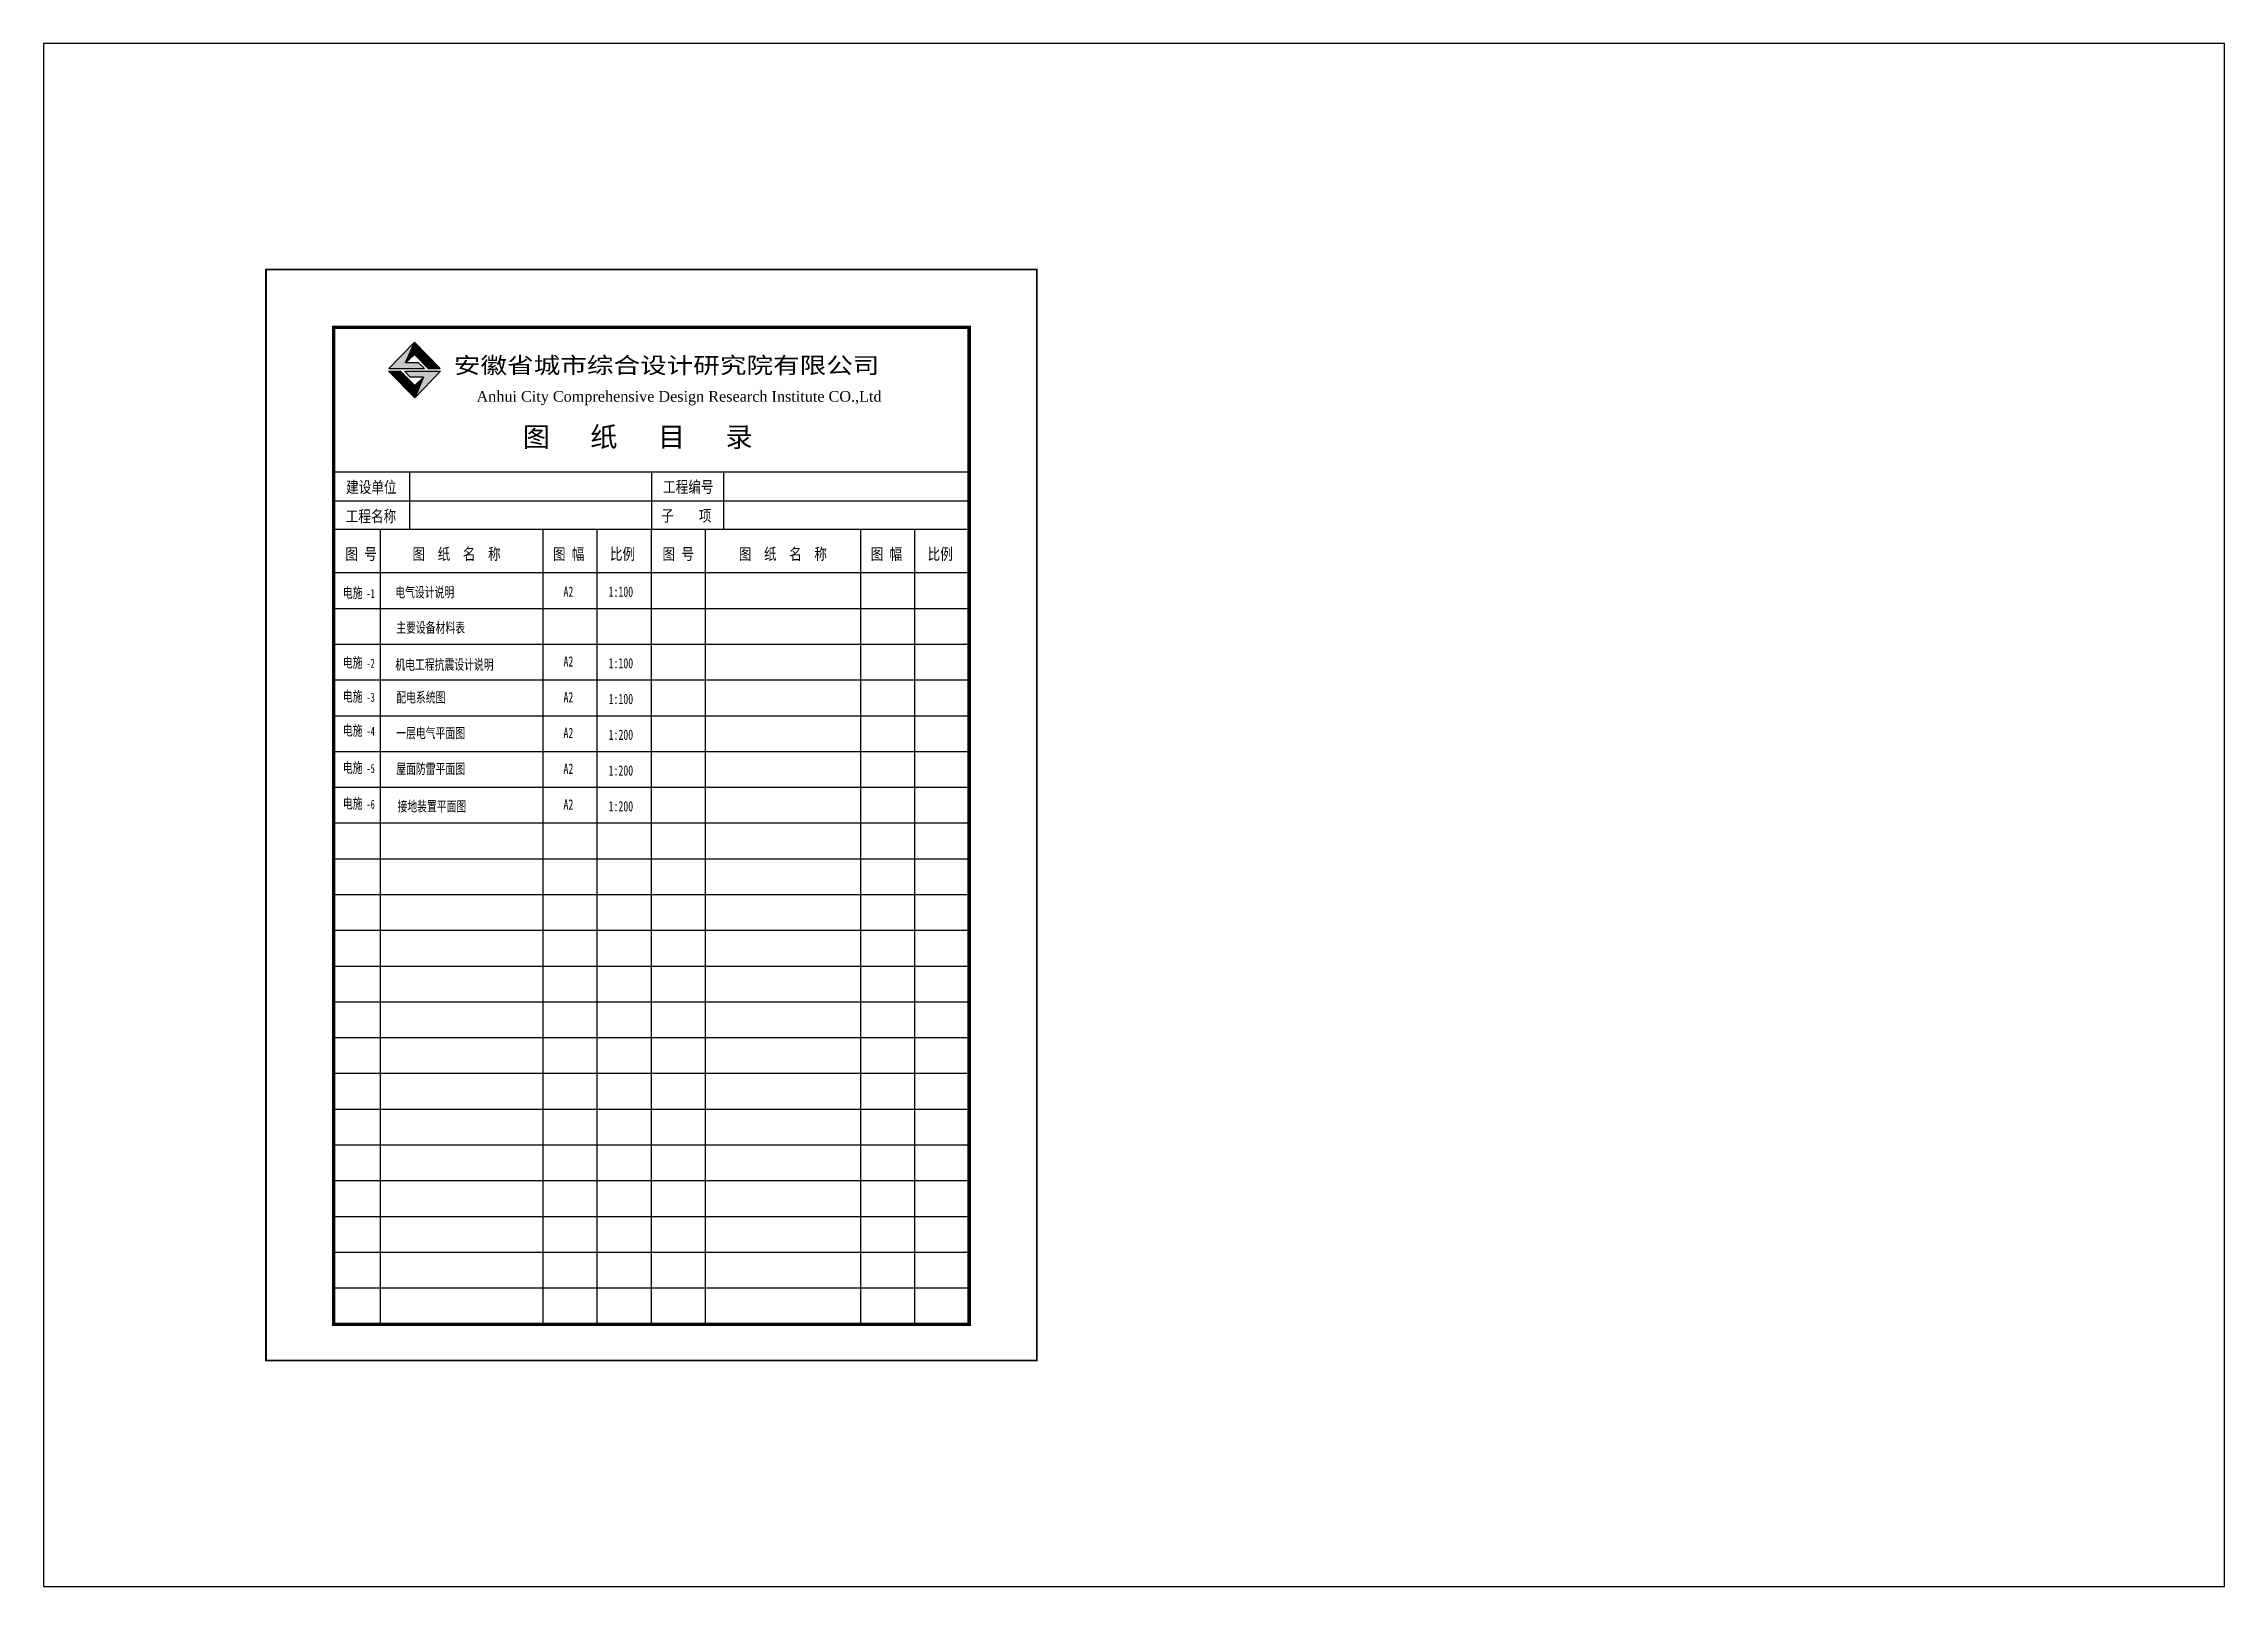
# Model space of a CAD drawing. Extents: x 1680110 to 2699828, y 269661 to 891349.
# Drawn here: x 2361418 to 2420818, y 772266 to 814266 of the extents above; entities that cross this region are included whole.
import ezdxf

# ---------------------------------------------------------------- set-up
doc = ezdxf.new("R2010")
doc.units = 0
doc.header["$LTSCALE"] = 1000
doc.header["$MEASUREMENT"] = 0
for name, color, linetype in [('A_DE_DETAIL_3', 144, 'Continuous'), ('PUB_TEXT', 7, 'Continuous'), ('PUB_TITLE', 4, 'Continuous')]:
    doc.layers.add(name, color=color, linetype=linetype)
doc.styles.add('-宋体', font='')
doc.styles.add('_SIMPLEX9', font='', dxfattribs={"width": 0.675})
doc.styles.add('GHF', font='times.ttf')
doc.styles.add('宋体', font='')
doc.styles.get('-宋体').set_extended_font_data('SimSun')
doc.styles.get('_SIMPLEX9').set_extended_font_data('SimSun')
doc.styles.get('宋体').set_extended_font_data('NSimSun')
pattern_1 = [(0, (1255586.866, 1293931.021), (1.983867188, 3.967734375), [0, -3.967734375])]

msp = doc.modelspace()

# ---------------------------------------------------------------- texts
at = {"color": 11, "lineweight": -3, "style": '-宋体'}
msp.add_text('图   纸   目   录', height=540.894, dxfattribs=at).set_placement((2374467.8, 803290.9))
at = {"layer": 'PUB_TEXT', "lineweight": -3}
for s, height, style, width, p in [('安徽省城市综合设计研究院有限公司', 442.55, '宋体', 1.2, (2372593.3, 805287.7)), ('电施', 280.28, '宋体', 0.7, (2369569.4, 799176.9)), ('-1', 246.65, '_SIMPLEX9', 0.675, (2370212.7, 799171.4)), ('电气设计说明', 280.28, '宋体', 0.7, (2370996.6, 799190.9)), ('A2', 280.28, '宋体', 0.7, (2375578.9, 799205.8)), ('1:100', 280.28, '宋体', 0.7, (2376808.2, 799205.8)), ('主要设备材料表', 280.28, '宋体', 0.7, (2371024.1, 798227.9)), ('电施', 280.28, '宋体', 0.7, (2369569.4, 797278.4)), ('-2', 246.65, '_SIMPLEX9', 0.675, (2370212.7, 797272.8)), ('机电工程抗震设计说明', 280.28, '宋体', 0.7, (2370998.1, 797221.7)), ('A2', 280.28, '宋体', 0.7, (2375578.9, 797307.3)), ('1:100', 280.28, '宋体', 0.7, (2376808.2, 797258.6)), ('电施', 280.28, '宋体', 0.7, (2369569.4, 796353.5)), ('-3', 246.65, '_SIMPLEX9', 0.675, (2370212.7, 796347.9)), ('配电系统图', 280.28, '宋体', 0.7, (2371024.1, 796329.4)), ('A2', 280.28, '宋体', 0.7, (2375578.9, 796333.7)), ('1:100', 280.28, '宋体', 0.7, (2376808.2, 796285)), ('电施', 280.28, '宋体', 0.7, (2369569.4, 795428.6)), ('-4', 246.65, '_SIMPLEX9', 0.675, (2370212.7, 795423)), ('一层电气平面图', 280.28, '宋体', 0.7, (2371024.1, 795358.4)), ('A2', 280.28, '宋体', 0.7, (2375578.9, 795360.1)), ('1:200', 280.28, '宋体', 0.7, (2376808.2, 795311.4)), ('电施', 280.28, '宋体', 0.7, (2369569.4, 794415.4)), ('-5', 246.65, '_SIMPLEX9', 0.675, (2370212.7, 794409.8)), ('屋面防雷平面图', 280.28, '宋体', 0.7, (2371024.1, 794384.8)), ('A2', 280.28, '宋体', 0.7, (2375578.9, 794386.5)), ('1:200', 280.28, '宋体', 0.7, (2376808.2, 794337.8)), ('电施', 280.28, '宋体', 0.7, (2369569.4, 793441.7)), ('-6', 246.65, '_SIMPLEX9', 0.675, (2370212.7, 793436.2)), ('接地装置平面图', 280.28, '宋体', 0.7, (2371057.2, 793363.9, 0)), ('A2', 280.28, '宋体', 0.7, (2375578.9, 793412.9)), ('1:200', 280.28, '宋体', 0.7, (2376808.2, 793364.2))]:
    msp.add_text(s, height=height, dxfattribs=dict(at, style=style, width=width)).set_placement(p)
at = {"layer": 'PUB_TEXT', "lineweight": -3, "style": 'GHF'}
msp.add_text('Anhui City Comprehensive Design Research Institute CO.,Ltd', height=291.563, dxfattribs=at).set_placement((2373210.5, 804517.4))
at = {"layer": 'PUB_TEXT', "color": 11, "lineweight": -3, "style": '-宋体', "width": 0.8}
for s, height, p in [('建设单位', 314.7, (2369658.1, 802034.2)), ('工程编号', 314.7, (2378291.8, 802040)), ('工程名称', 314.7, (2369647.7, 801240.8)), ('子    项', 314.7, (2378238.8, 801256.1)), ('图 号', 314.7, (2369638.5, 800215.1)), ('   图  纸  名  称', 314.702, (2370951.3, 800215.1)), ('图 幅', 314.7, (2375291, 800215.1)), ('比例', 314.7, (2376842.6, 800215.1)), ('图 号', 314.7, (2378276.3, 800215.1)), ('   图  纸  名  称', 314.702, (2379840.2, 800215.1)), ('图 幅', 314.7, (2383945.3, 800215.1)), ('比例', 314.7, (2385496.9, 800215.1))]:
    msp.add_text(s, height=height, dxfattribs=at).set_placement(p)

# ---------------------------------------------------------------- hatches: boundary and pattern name
at = {"lineweight": -3}
msp.add_hatch(color=1, dxfattribs=at).paths.add_polyline_path([(2371276.1, 805577.1), (2371517, 806135.8), (2370822.5, 805422), (2371789.5, 805422), (2371629, 805577.1)])
at = {"layer": 'A_DE_DETAIL_3', "lineweight": -3}
for color, points in [(41, [(2371896.4, 805419), (2372223.8, 805419), (2371517, 806135.8)]), (41, [(2371135.6, 805350.1), (2370814.6, 805350.1), (2371526.4, 804627.1)]), (1, [(2371246.4, 805352.3), (2371404.2, 805186.6), (2371761.9, 805186.6), (2371526.4, 804627.1), (2372224.3, 805352.3)])]:
    msp.add_hatch(color=color, dxfattribs=at).paths.add_polyline_path(points)
at = {"layer": 'PUB_TEXT', "lineweight": -3}
h = msp.add_hatch(dxfattribs=at)
h.set_pattern_fill('松散材料', color=256, scale=2.116125, style=0)
h.set_pattern_definition(pattern_1)
h.paths.add_polyline_path([(2371517, 805807.2), (2371517, 806135.8), (2371276.1, 805577.1)])
h = msp.add_hatch(dxfattribs=at)
h.set_pattern_fill('松散材料', color=256, scale=2.116125, style=0)
h.set_pattern_definition(pattern_1)
h.paths.add_polyline_path([(2371896.4, 805419), (2371517, 806135.8), (2371517, 805807.2)])
h = msp.add_hatch(dxfattribs=at)
h.set_pattern_fill('松散材料', color=256, scale=2.116125, style=0)
h.set_pattern_definition(pattern_1)
h.paths.add_polyline_path([(2371135.6, 805350.1), (2371526.4, 804627.1), (2371526.4, 804960.4)])
h.paths.add_polyline_path([(2371526.4, 804627.1), (2371761.9, 805186.6), (2371526.4, 804960.4)])

# ---------------------------------------------------------------- linework, layer by layer
at = {"lineweight": -3}
for p, q in [((2371276.1, 805577.1), (2371517, 806135.8)), ((2371517, 806135.8), (2371896.4, 805419)), ((2371526.4, 804627.1), (2370814.6, 805350.1)), ((2370814.6, 805350.1), (2371135.6, 805350.1)), ((2371135.6, 805350.1), (2371526.4, 804627.1)), ((2371246.4, 805352.3), (2372224.3, 805352.3)), ((2371404.2, 805186.6), (2371246.4, 805352.3)), ((2371761.9, 805186.6), (2371404.2, 805186.6)), ((2372224.3, 805352.3), (2371526.4, 804627.1)), ((2371761.9, 805186.6), (2371526.4, 804627.1))]:
    msp.add_line(p, q, dxfattribs=at)
at = {"layer": 'PUB_TEXT', "lineweight": -3}
for p, q in [((2371526.4, 804960.4), (2371135.6, 805350.1)), ((2371526.4, 804960.4), (2371761.9, 805186.6)), ((2371526.4, 804627.1), (2371526.4, 804960.4))]:
    msp.add_line(p, q, dxfattribs=at)
at = {"layer": 'PUB_TEXT', "color": 11, "lineweight": -3}
for p, q in [((2369319.4, 802608.5), (2386628, 802608.5)), ((2371384.6, 802583.7), (2371384.6, 801035)), ((2377973.7, 802608.5), (2377973.7, 801035)), ((2379940.6, 802608.5), (2379940.6, 801035)), ((2369319.4, 801821.8), (2386628, 801821.8)), ((2386628, 801035), (2369319.4, 801035)), ((2370596.2, 779409.1), (2370596.2, 801035)), ((2375023.4, 779409.1), (2375023.4, 801035)), ((2376498.5, 779409.1), (2376498.5, 801035)), ((2377973.7, 779409.1), (2377973.7, 801035)), ((2379448.9, 779409.1), (2379448.9, 801035)), ((2383677.7, 779409.1), (2383677.7, 801035)), ((2385152.8, 779409.1), (2385152.8, 801035)), ((2386628, 799854.9), (2369319.4, 799854.9)), ((2386628, 799854.9), (2369319.4, 799854.9)), ((2386628, 798881.3), (2369319.4, 798881.3)), ((2386628, 797907.7), (2369319.4, 797907.7)), ((2386628, 796934), (2369319.4, 796934)), ((2386628, 795960.4), (2369319.4, 795960.4)), ((2386628, 794986.8), (2369319.4, 794986.8)), ((2386628, 794013.2), (2369319.4, 794013.2)), ((2386628, 793039.6), (2369319.4, 793039.6)), ((2386628, 792066), (2369319.4, 792066)), ((2386628, 791092.4), (2369319.4, 791092.4)), ((2386628, 790118.8), (2369319.4, 790118.8)), ((2386628, 789145.2), (2369319.4, 789145.2)), ((2386628, 788171.6), (2369319.4, 788171.6)), ((2386628, 787198), (2369319.4, 787198)), ((2386628, 786224.3), (2369319.4, 786224.3)), ((2386628, 785250.7), (2369319.4, 785250.7)), ((2386628, 784277.1), (2369319.4, 784277.1)), ((2386628, 783303.5), (2369319.4, 783303.5)), ((2386628, 782329.9), (2369319.4, 782329.9)), ((2386628, 781356.3), (2369319.4, 781356.3)), ((2386628, 780382.7), (2369319.4, 780382.7))]:
    msp.add_line(p, q, dxfattribs=at)
at = {"layer": 'PUB_TEXT', "color": 2, "lineweight": -3, "const_width": 49.2}
msp.add_lwpolyline([(2367473.7, 808115.8), (2388473.7, 808115.8), (2388473.7, 778415.8), (2367473.7, 778415.8)], close=True, dxfattribs=at)
at = {"layer": 'PUB_TEXT', "color": 11, "lineweight": -3, "const_width": 98.3}
msp.add_lwpolyline([(2369319.4, 779399.2), (2369319.4, 806542.3), (2386628, 806542.3), (2386628, 779399.2)], close=True, dxfattribs=at)
at = {"layer": 'PUB_TEXT', "lineweight": -3}
for points in [[(2371629, 805577.1), (2371276.1, 805577.1), (2371517, 805807.2), (2371896.4, 805419), (2372223.8, 805419), (2371517, 806135.8), (2370822.5, 805422), (2371789.5, 805422), (2371629, 805577.1)], [(2371517, 806135.8), (2371517, 805807.2)]]:
    msp.add_lwpolyline(points, dxfattribs=at)
at = {"layer": 'PUB_TITLE', "color": 4, "lineweight": -3}
msp.add_lwpolyline([(2361418.2, 772265.8), (2420818.2, 772265.8), (2420818.2, 814265.8), (2361418.2, 814265.8)], close=True, dxfattribs=at)

msp.set_redraw_order([(e.dxf.handle, doc.entitydb.next_handle()) for e in msp.query("TEXT MTEXT ATTDEF DIMENSION ARC_DIMENSION")])  # texts and dimensions are drawn at this point

doc.saveas('drawing.dxf')
